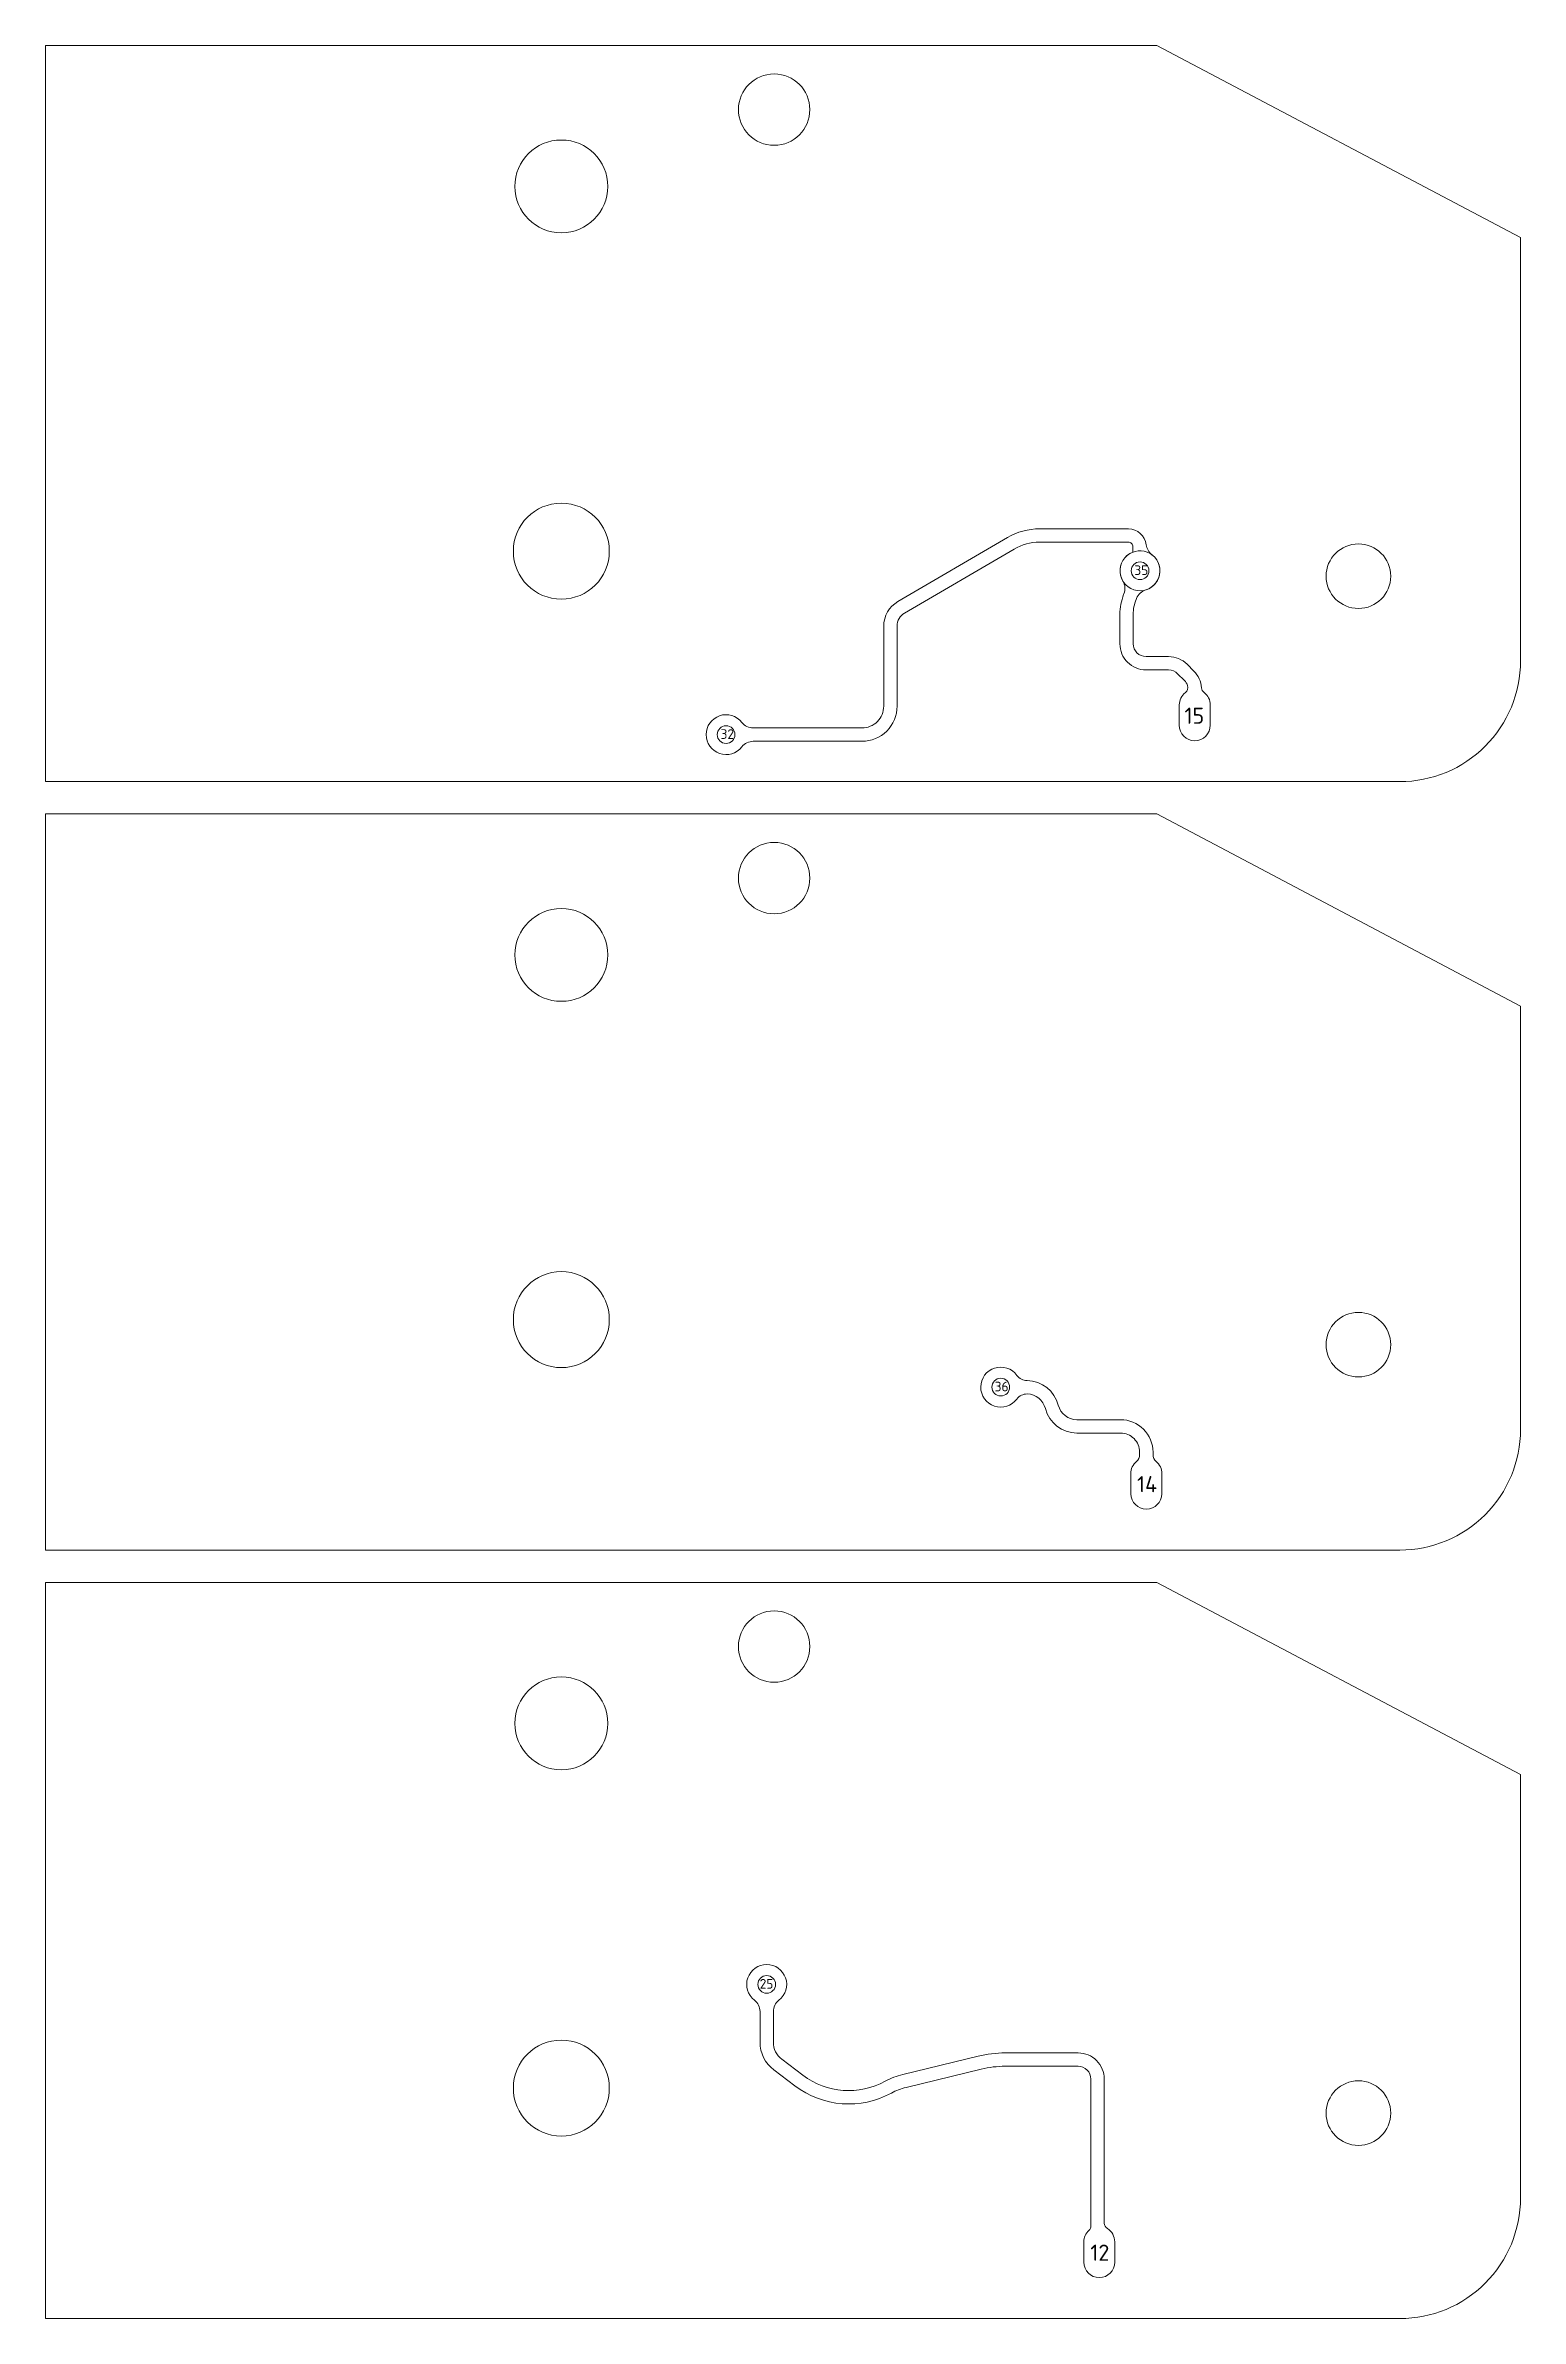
# Model space of a CAD drawing. Header units: millimetres. Extents: x 613 to 713, y -53 to 166.
# Drawn here: x 667.7 to 713.3, y 22 to 92.3 of the extents above; entities that cross this region are included whole.
import ezdxf

# ---------------------------------------------------------------- set-up
doc = ezdxf.new("R2010")
doc.units = ezdxf.units.MM
for name, color, linetype, lineweight in [('DXF_1_BOARD', 6, 'Continuous', 0), ('DXF_2_RUTE_TOP', 1, 'Continuous', 0), ('DXF_3_RUTE BOTTOM', 5, 'Continuous', 0), ('DXF_4_PIN_NR', 7, 'Continuous', 0), ('DXF_HOLE', 6, 'Continuous', 0)]:
    doc.layers.add(name, color=color, linetype=linetype, lineweight=lineweight)
doc.styles.add('Default', font='')
doc.styles.get('Default').set_extended_font_data('ISOCPEUR')

msp = doc.modelspace()

# ---------------------------------------------------------------- texts
at = {"layer": 'DXF_4_PIN_NR', "attachment_point": 1, "style": 'Default'}
for s, insert, char_height, width in [('35', (701.376, 76.23), 0.3, 1.38182), ('15', (702.925, 71.828), 0.4979, 2.09404), ('32', (688.581, 71.161), 0.3, 1.38182), ('36', (697.056, 50.98), 0.3, 1.38182), ('14', (701.458, 48.06), 0.4979, 2.19663), ('25', (689.79, 32.506), 0.3, 1.38182), ('12', (700.014, 24.291), 0.4979, 2.09404)]:
    msp.add_mtext(s, dxfattribs=dict(at, insert=insert, char_height=char_height, width=width))

# ---------------------------------------------------------------- linework, layer by layer
at = {"layer": 'DXF_1_BOARD'}
for points in [[(709.586, 69.541, 0.414214), (713.318, 73.273), (713.318, 86.365), (702.072, 92.309), (667.704, 92.309), (667.704, 69.541)], [(709.586, 45.773, 0.414214), (713.318, 49.504), (713.318, 62.596), (702.072, 68.541), (667.704, 68.541), (667.704, 45.773)], [(709.586, 22.004, 0.414214), (713.318, 25.736), (713.318, 38.828), (702.072, 44.773), (667.704, 44.773), (667.704, 22.004)]]:
    msp.add_lwpolyline(points, format="xyb", close=True, dxfattribs=at)
at = {"layer": 'DXF_2_RUTE_TOP'}
for points in [[(701.741, 76.869, 0.381877), (701.192, 77.36), (698.447, 77.36, 0.133006), (697.448, 77.089), (694.061, 75.109, 0.266524), (693.626, 74.351), (693.626, 71.875, -0.414214), (692.951, 71.2), (689.593, 71.2, -0.2312), (689.238, 71.373, 2.910165), (689.238, 70.614, -0.2312), (689.593, 70.787), (692.951, 70.787, 0.414214), (694.039, 71.875), (694.039, 74.351, -0.266524), (694.269, 74.753), (697.657, 76.733, -0.133006), (698.447, 76.947), (701.192, 76.947, -0.414214), (701.332, 76.808), (701.332, 76.64, 3.906713), (701.92, 76.558, -0.207876)], [(698.058, 51.013, -0.341087), (699.024, 50.253, 0.343524), (699.599, 49.805), (700.947, 49.805, -0.414214), (701.953, 48.8), (701.953, 48.728, 0.222036), (702.054, 48.512, -0.222036), (702.226, 48.144), (702.226, 47.517, -1), (701.267, 47.517), (701.267, 48.144, -0.222036), (701.439, 48.512, 0.222036), (701.54, 48.728), (701.54, 48.8, 0.414214), (700.947, 49.393), (699.599, 49.393, -0.343524), (698.624, 50.152, 0.337403), (698.061, 50.6, 0.242574), (697.739, 50.443, -3.049867), (697.745, 51.175, 0.238248)]]:
    msp.add_lwpolyline(points, format="xyb", close=True, dxfattribs=at)
at = {"layer": 'DXF_3_RUTE BOTTOM'}
for points in [[(703.531, 72.296, -0.236546), (703.724, 71.912), (703.724, 71.286, -1), (702.765, 71.286), (702.765, 71.912, -0.233179), (702.953, 72.293, 0.318419), (703.021, 72.514, 0.117706), (702.927, 72.667), (702.715, 72.879, 0.198912), (702.435, 72.995), (701.738, 72.995, -0.414214), (700.929, 73.804), (700.929, 74.716, -0.094818), (701.045, 75.324), (701.054, 75.346, 0.233887), (701.021, 75.744, -2.909972), (701.73, 75.471, 0.228494), (701.443, 75.206), (701.429, 75.172, 0.094818), (701.341, 74.716), (701.341, 73.804, 0.414214), (701.738, 73.408), (702.435, 73.408, -0.198912), (703.007, 73.17), (703.219, 72.959, -0.182422), (703.451, 72.444, 0.219805)], [(700.541, 24.785, -0.261645), (700.771, 24.376), (700.771, 23.749, -1), (699.813, 23.749), (699.813, 24.376, -0.210038), (699.968, 24.729, 0.210038), (700.032, 24.876), (700.032, 29.411, 0.414214), (699.636, 29.807), (697.387, 29.807, 0.059723), (696.641, 29.718), (694.316, 29.152, 0.065281), (693.866, 28.978, -0.295158), (690.876, 29.202), (690.228, 29.693, -0.234703), (689.8, 30.556), (689.8, 31.497, 0.2312), (689.626, 31.851, -2.910165), (690.386, 31.851, 0.2312), (690.213, 31.497), (690.213, 30.556, 0.234703), (690.478, 30.022), (691.125, 29.531, 0.295158), (693.668, 29.341, -0.065281), (694.218, 29.553), (696.543, 30.119, -0.059723), (697.387, 30.22), (699.636, 30.22, -0.414214), (700.445, 29.411), (700.445, 24.956, 0.261645)]]:
    msp.add_lwpolyline(points, format="xyb", close=True, dxfattribs=at)
at = {"layer": 'DXF_HOLE'}
for centre, radius in [((690.237, 90.324), 1.103), ((708.305, 75.894), 0.999), ((701.551, 76.062), 0.274), ((688.751, 70.993), 0.274), ((690.237, 66.556), 1.103), ((708.305, 52.126), 0.999), ((697.244, 50.812), 0.274), ((690.237, 42.788), 1.103), ((690.006, 32.339), 0.274), ((708.305, 28.358), 0.999)]:
    msp.add_circle(centre, radius, dxfattribs=at)
at = {"layer": 'DXF_HOLE', "extrusion": (0, 0, -1)}
for centre, radius in [((-683.656, 87.949), 1.436), ((-683.656, 76.668), 1.484), ((-683.656, 64.181), 1.436), ((-683.656, 52.9), 1.484), ((-683.656, 40.413), 1.436), ((-683.656, 29.132), 1.484)]:
    msp.add_circle(centre, radius, dxfattribs=at)

msp.set_redraw_order([(e.dxf.handle, doc.entitydb.next_handle()) for e in msp.query("TEXT MTEXT ATTDEF DIMENSION ARC_DIMENSION")])  # texts and dimensions are drawn at this point

doc.saveas('drawing.dxf')
